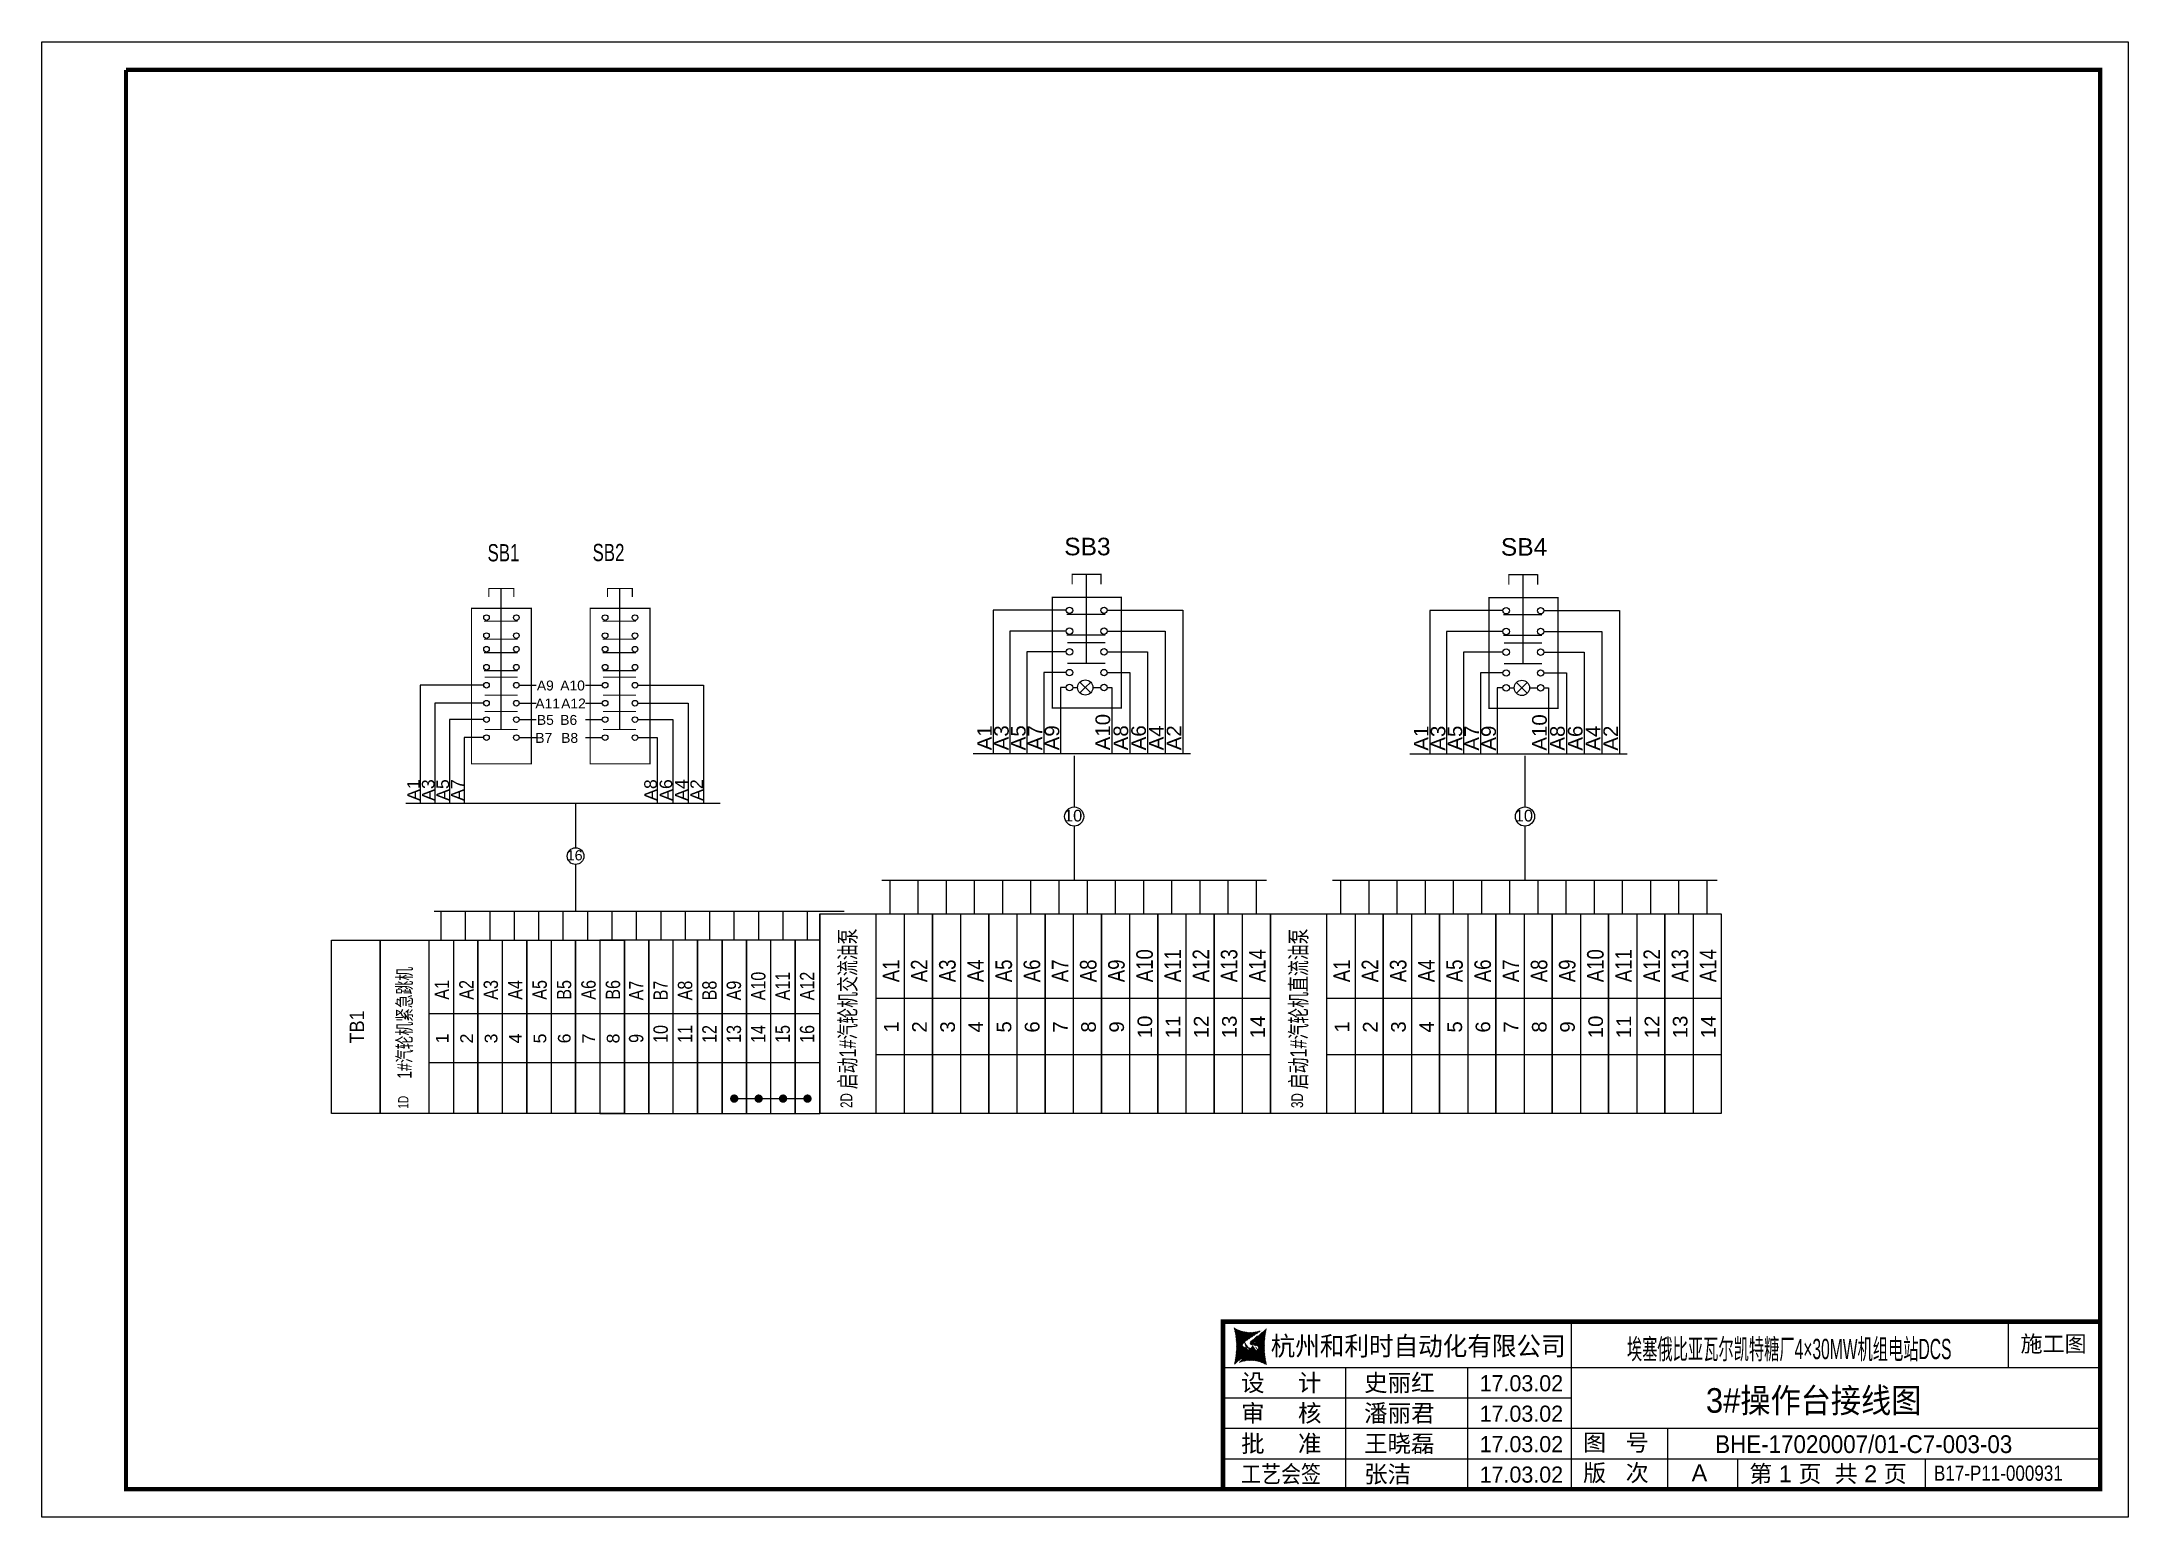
# Model space of a CAD drawing. Extents: x -6428 to 12880, y -7651 to 7267.
# Drawn here: x 3307 to 7941, y -4017 to -741 of the extents above; entities that cross this region are included whole.
import ezdxf
from ezdxf.enums import TextEntityAlignment as Align

# ---------------------------------------------------------------- set-up
doc = ezdxf.new("R2010")
doc.units = 0
doc.header["$LTSCALE"] = 10
doc.header["$MEASUREMENT"] = 0
doc.layers.get('0').update_dxf_attribs({"linetype": 'CONTINUOUS'})
for name, color, linetype in [('按钮开关指示灯', 7, 'CONTINUOUS'), ('接线端子', 7, 'CONTINUOUS'), ('操作台', 7, 'CONTINUOUS'), ('标准图框及表格', 7, 'CONTINUOUS')]:
    doc.layers.add(name, color=color, linetype=linetype)
doc.styles.add('HZ', font='arial.ttf')
pattern_1 = [(44.99999999999999, (62644.0067448291, -8867.199472524246), (-0.0585086954904412, 0.0585086954904411), [])]

msp = doc.modelspace()

# ---------------------------------------------------------------- texts
at = {"style": 'HZ', "width": 0.7}
for tag, p in [('SB1', (4332.737617725114, -1895.060083945216)), ('SB2', (4565.924594749581, -1894.529288070792))]:
    msp.add_attdef(tag, text='按钮型号', height=38.29811039291924, dxfattribs=at).set_placement(p, align=Align.CENTER)
at = {"layer": '接线端子', "style": 'HZ'}
msp.add_attdef('16', text='8', height=22.5356902056, dxfattribs=at).set_placement((4490.821131438015, -2558.978267998661), align=Align.CENTER)
at = {"layer": '接线端子', "style": 'HZ', "width": 0.7}
msp.add_attdef('1#汽轮机紧急跳机', text='端子上标识', height=31.94434086643795, rotation=90, dxfattribs=at).set_placement((4128.716547245151, -2919.642407170179), align=Align.CENTER)
at = {"layer": '接线端子', "style": 'HZ'}
for tag, p, s, height, width in [('A3', (4320.523910155567, -2868.273501673177), '线号', 31.94434086643807, 0.8), ('A4', (4374.748216032765, -2868.273501673175), '线号', 31.94434086643807, 0.8), ('A5', (4428.972521909959, -2868.273501673177), '线号', 31.94434086643807, 0.8), ('B5', (4483.196827787157, -2868.273501673176), '线号', 31.94434086643807, 0.8), ('A6', (4537.421133664346, -2868.273501673177), '线号', 31.94434086643807, 0.8), ('B6', (4591.645439541544, -2868.273501673176), '线号', 31.94434086643807, 0.8), ('A1', (4212.075298401178, -2868.273501673177), '线号', 31.94434086643807, 0.8), ('A2', (4266.299604278377, -2868.273501673175), '线号', 31.94434086643807, 0.8), ('1D', (4121.623983495379, -3110.27741619129), '端子标识', 22.81738633316996, 0.7)]:
    msp.add_attdef(tag, p, s, height=height, rotation=90, dxfattribs=dict(at, width=width))
for tag, p in [('1', (4210.723882574588, -2954.356763350407)), ('2', (4264.948188451785, -2954.356763350406)), ('3', (4319.172494328978, -2954.356763350408)), ('4', (4373.396800206175, -2954.356763350406)), ('5', (4427.621106083368, -2954.356763350409)), ('6', (4481.845411960566, -2954.356763350406)), ('7', (4536.069717837757, -2954.356763350409)), ('8', (4590.294023714954, -2954.356763350406))]:
    msp.add_attdef(tag, text='端子序号', height=28.16961275699999, rotation=90, dxfattribs=at).set_placement(p, align=Align.CENTER)
at = {"layer": '操作台', "linetype": 'Continuous', "lineweight": 5, "style": 'HZ'}
for s, p in [('A9', (4406.930075760499, -2181.646878166158)), ('A10', (4458.817923918445, -2181.646878166158)), ('A11', (4403.504515384489, -2221.605656092864)), ('A12', (4460.873515421937, -2221.605656092864)), ('B5', (4406.930075760499, -2258.07084174681)), ('B6', (4458.817923918445, -2258.07084174681)), ('B7', (4403.504515384489, -2298.029619673514)), ('B8', (4460.873515421937, -2298.029619673514))]:
    msp.add_text(s, height=22, dxfattribs=at).set_placement(p)
for s, p in [('A1', (4147.00868273392, -2426.70638106923)), ('A3', (4179.498110017363, -2426.70638106923)), ('A5', (4211.987537300806, -2426.70638106923)), ('A7', (4244.476964584251, -2426.70638106923)), ('A8', (4673.283328230698, -2426.70638106923)), ('A6', (4707.439494278156, -2426.70638106923)), ('A4', (4741.595660325615, -2426.70638106923)), ('A2', (4775.751826373071, -2426.70638106923))]:
    msp.add_text(s, height=28, rotation=90, dxfattribs=at).set_placement(p)
at = {"layer": '操作台', "linetype": 'Continuous', "lineweight": 5, "style": 'HZ', "width": 0.8}
for s, p in [('A10', (4914.480147857585, -2869.715155078004)), ('A11', (4968.70445373478, -2869.715155078004)), ('A12', (5022.928759611976, -2869.715155078008)), ('A7', (4643.35861847161, -2869.715155077994)), ('B7', (4697.582924348804, -2869.715155077997)), ('A8', (4751.807230225999, -2869.715155077997)), ('B8', (4806.031536103195, -2869.715155078002)), ('A9', (4860.255841980391, -2869.715155077999)), ('9', (4643.35861847161, -2964.210013989873)), ('10', (4697.582924348804, -2964.210013989876)), ('11', (4751.807230225999, -2964.210013989876)), ('12', (4806.031536103195, -2964.210013989881)), ('13', (4860.255841980391, -2964.210013989878)), ('14', (4914.480147857585, -2964.210013989883)), ('15', (4968.70445373478, -2964.210013989883)), ('16', (5022.928759611976, -2964.210013989888))]:
    msp.add_text(s, height=31.94434086643808, rotation=90, dxfattribs=at).set_placement(p)
at = {"layer": '操作台', "style": 'HZ', "width": 0.9}
msp.add_text('TB1', height=32.01923078460001, rotation=90, dxfattribs=at).set_placement((4023.291402965999, -2965.631055885194))

# ---------------------------------------------------------------- blocks, each defined once
blk = doc.blocks.new('A4横图框')
at = {"layer": '标准图框及表格'}
h = blk.add_hatch(dxfattribs=at)
h.set_pattern_fill('ANSI31', color=5, scale=0.6619503254347141, style=0)
h.set_pattern_definition(pattern_1)
edge = h.paths.add_edge_path()
edge.add_arc((172.0496336600836, 30.69212609582466), 4.385420906004984, 238.1092081981574, 291.6531626184828)
edge.add_line((173.6677973982941, 26.61616453574824), (171.196811844281, 24.96342290218163))
edge.add_arc((159.3070898954674, 24.3208542135166), 10.7566927883141, 346.3915348661823, 374.2500326978036)
edge.add_line((169.7618019691645, 21.78995808790059), (171.9104852834489, 23.56403812982753))
edge.add_line((171.4204084507573, 24.1656820832199), (171.8022310894366, 24.1166197839688))
edge.add_spline(control_points=[(171.9076070613291, 23.5612403362524), (171.9782900895288, 23.62994398235459), (172.1063522407994, 23.75441992713461), (172.0982616688188, 24.08853178891007), (171.9041487548593, 24.10756342964889), (171.8004776051012, 24.11772778213201)], knot_values=[0, 0, 0, 0, 0.4839426457554279, 0.8767979790800492, 1.327118297953632, 1.327118297953632, 1.327118297953632, 1.327118297953632], weights=[1, 1, 1, 1, 1, 1], degree=3, periodic=0)
edge.add_spline(control_points=[(171.1960063120995, 24.96162603088887), (171.1383141229226, 24.91365774510486), (171.0341186915675, 24.8270242458879), (170.9598882847849, 24.7139107687239), (170.9267586692795, 24.6634273324584)], knot_values=[0, 0, 0, 0, 0.3714719093679447, 0.6708997588589845, 0.6708997588589845, 0.6708997588589845, 0.6708997588589845], weights=[1, 1, 1, 1, 1], degree=3, periodic=0)
edge.add_spline(control_points=[(171.0177855927386, 24.80139777460717), (170.9739837601, 24.75182568643358), (170.8874405854212, 24.63411966883577), (170.9097232617123, 24.3685217488732), (171.1438352137548, 24.19634813917073), (171.3287228371982, 24.17648276396212), (171.4184515092992, 24.16684180637679)], knot_values=[0.7541598914195891, 0.7541598914195891, 0.7541598914195891, 0.7541598914195891, 1.341857983071981, 2.043049761279585, 2.907443457733577, 3.722510221717078, 3.722510221717078, 3.722510221717078, 3.722510221717078], weights=[1, 1, 1, 1, 1, 1, 1], degree=3, periodic=0)
h = blk.add_hatch(dxfattribs=at)
h.set_pattern_fill('ANSI31', color=3, scale=0.6619503254347141, style=0)
h.set_pattern_definition(pattern_1)
edge = h.paths.add_edge_path()
edge.add_line((172.3049198977887, 24.52368860467541), (172.721034344714, 24.47090439472086))
edge.add_spline(control_points=[(172.1916602588671, 25.0804680907735), (172.1209772306528, 25.01176444467858), (171.9929150793969, 24.88728849988405), (172.0010056513629, 24.55317663812311), (172.1951185653369, 24.534144997377), (172.2987897150951, 24.52398064490117)], knot_values=[0, 0, 0, 0, 0.4839426457555314, 0.8767979790801576, 1.327118297953697, 1.327118297953697, 1.327118297953697, 1.327118297953697], weights=[1, 1, 1, 1, 1, 1], degree=3, periodic=0)
edge.add_line((174.3374653510318, 26.85175033912531), (172.1887820367474, 25.07767029719838))
edge.add_spline(control_points=[(173.1119433092453, 23.87664749850082), (173.1429732385941, 23.9160490896524), (173.2103720449149, 24.02492790509717), (173.1895440584403, 24.27318667815998), (172.9554321064269, 24.44536028784789), (172.7705444829544, 24.46522566305651), (172.6808158108824, 24.47486662065639)], knot_values=[0.8947336582581218, 0.8947336582581218, 0.8947336582581218, 0.8947336582581218, 1.341857983071981, 2.043049761279585, 2.907443457733577, 3.722510221717078, 3.722510221717078, 3.722510221717078, 3.722510221717078], weights=[1, 1, 1, 1, 1, 1, 1], degree=3, periodic=0)
edge.add_line((173.0325647221971, 23.79264395867943), (173.1243460055912, 23.89147256635482))
edge.add_line((172.905024764018, 23.67952689414087), (173.0325647221971, 23.79264395867212))
edge.add_line((170.431469921873, 22.02554389127766), (172.9024554758862, 23.67828552484428))
edge.add_arc((172.0496336600836, 17.94958233120851), 4.385420906004984, 58.1092081981576, 111.6531626184829)
edge.add_arc((184.7921774246996, 24.3208542135166), 10.7566927883141, 166.3915348661824, 194.2500326978025)
at = {"layer": '标准图框及表格', "color": 7}
for p, q in [((0.0013954609912616, 210.0032846437229), (297.0014441308175, 210.0032846437229)), ((0.0013954609912616, 0.0032502307208233), (0.0013954609912616, 210.0032846437229)), ((297.0014441308175, 210.0032846437229), (297.0014441308175, 0.0032502307208233)), ((217.7550332142755, 4.003284256038056), (217.7550332142755, 27.83661758936654)), ((279.9469701136921, 21.33661758936654), (279.9469701136921, 27.83661758936654)), ((168.1328066468058, 21.33661758936654), (292.9334290521556, 21.33661758936654)), ((185.6449392240147, 4.003284256038056), (185.6449392240292, 21.33661758936654)), ((203.0006413213422, 4.003284256038056), (203.0006413213568, 21.33661758936654)), ((168.1328066468058, 17.00328425603806), (217.7550332142755, 17.00328425603806)), ((168.1328066468058, 12.66995092270957), (292.9334290521556, 12.66995092270957)), ((231.4498319004824, 4.003284256038056), (231.4498319004824, 12.66995092270957)), ((168.1328066468058, 8.336617589373816), (292.9334290521556, 8.336617589373816)), ((241.4270588527042, 4.003284256038056), (241.4270588527042, 8.336617589373816)), ((268.120108647513, 4.003284256038056), (268.120108647513, 8.336617589373816)), ((168.1328066468058, 4.003284256038056), (292.9334290521556, 4.003284256038056)), ((297.0014441308175, 0.0032502307208233), (0.0013954609912616, 0.0032502307208233))]:
    blk.add_line(p, q, dxfattribs=at)
for points, const_width in [([(12.00143194437442, 206.0152988131507), (293.0014441308175, 206.0032506184056), (293.0014441308175, 4.003284256038056), (12.00143194437442, 4.003284256038056), (12.00143194437442, 206.0032506184056)], 0.6000000983228672), ([(292.9334290521556, 27.83661758937381), (168.1328066468058, 27.83661758937381), (168.1328066468058, 4.003284256038056)], 0.65)]:
    blk.add_lwpolyline(points, dxfattribs=dict(at, const_width=const_width))
at = {"layer": '标准图框及表格', "color": 5, "style": 'HZ'}
for s, p in [('pgqh', (170.0333635432534, 25.80304024583023)), ('hollilas', (170.0466366199025, 23.71374969515312))]:
    blk.add_text(s, height=0.4136785714285714, dxfattribs=at).set_placement(p)
at = {"layer": '标准图框及表格', "color": 3, "style": 'HZ'}
for s, height, p in [('auto', 0.6894642857142859, (172.1807441825285, 24.64895443542486)), ('hollysys', 0.3447321428571429, (172.3103532946761, 22.62004550448043))]:
    blk.add_text(s, height=height, dxfattribs=at).set_placement(p)
at = {"layer": '标准图框及表格', "color": 7, "style": 'HZ'}
for s, height, width, p in [('杭州和利时自动化有限公司', 2.7, 0.95, (174.9285941560083, 23.02911227819135)), ('工艺会签', 2.449999999999999, 0.85, (170.7212873600156, 4.927898099951165))]:
    blk.add_text(s, height=height, dxfattribs=dict(at, width=width)).set_placement(p)
for s, height, p in [('设     计', 2.449999999999999, (170.7212873600156, 17.92789809995847)), ('审     核', 2.449999999999999, (170.7212873600156, 13.59456476662271)), ('批     准', 2.449999999999999, (170.7212873600119, 9.261231433286953)), ('图   号', 2.399999999999999, (219.3988483406183, 9.450548544822992)), ('版   次', 2.399999999999999, (219.3988483406183, 5.117215211487234))]:
    blk.add_text(s, height=height, dxfattribs=at).set_placement(p)
at = {"layer": '标准图框及表格', "color": 7, "style": 'HZ', "flags": 8}
for tag, height, width, p in [('工程名称', 2.892696969694902, 0.65, (247.8353315485956, 22.94014901757174)), ('图纸名称', 3.499999999999999, 0.9, (252.2228085267316, 14.87880182043022))]:
    blk.add_attdef(tag, text='', height=height, dxfattribs=dict(at, width=width)).set_placement(p, align=Align.CENTER)
blk.add_attdef('设计阶段', text='', height=2.299999999999999, dxfattribs=at).set_placement((286.3714665038433, 23.54666542107214), align=Align.CENTER)
for tag, p, height in [('设计人', (188.2334199372244, 17.92789809995847), 2.449999999999999), ('审核人', (188.2334199372099, 13.59456476662271), 2.449999999999999), ('会签人', (188.2334199372099, 9.2612314332942), 2.449999999999999), ('批准人', (188.2334199371953, 4.927898099958441), 2.449999999999999), ('版次', (234.8449582635331, 5.117215211487234), 2.399999999999999), ('第几页共几页', (243.0562623004216, 4.991982186801863), 2.399999999999999)]:
    blk.add_attdef(tag, p, '', height=height, dxfattribs=at)
for tag, p, height, width in [('设计时间', (204.6762329055318, 17.92789809995847), 2.299999999999999, 0.95), ('审核时间', (204.6762329055318, 13.59456476662998), 2.299999999999999, 0.95), ('会签时间', (204.6762329055172, 9.2612314332942), 2.299999999999999, 0.95), ('图纸编号', (238.2096247235004, 9.144936985527348), 2.531109848483039, 0.9), ('批准时间', (204.6762329055172, 4.927898099958441), 2.299999999999999, 0.95), ('图纸标准', (269.3453519223485, 5.193019987101081), 2.169522727271176, 0.8)]:
    blk.add_attdef(tag, p, '', height=height, dxfattribs=dict(at, width=width))
blk = doc.blocks.new('台内接线图12')
at = {"layer": '接线端子'}
for p, q in [((43.45970758554199, 26.98489258732008), (43.45970758554199, 18.22284067169499)), ((43.45970758554199, 14.95077566435844), (43.45970758554199, 5.749821590056001)), ((11.96706630891708, 5.749821590056172), (11.96706630891708, 0)), ((16.77937118021214, 5.749821590056172), (16.77937118021214, 0)), ((21.5916760515064, 5.749821590055772), (21.5916760515064, -3.979e-13)), ((26.40398092280122, 5.749821590055772), (26.40398092280122, -3.979e-13)), ((31.21628579409492, 5.749821590055717), (31.21628579409492, -4.547e-13)), ((36.0285906653902, 5.749821590055717), (36.0285906653902, -4.547e-13)), ((40.84089553668388, 5.749821590055717), (40.84089553668388, -4.547e-13)), ((45.65320040797871, 5.749821590055717), (45.65320040797871, -4.547e-13)), ((50.46550527927253, 5.749821590055717), (50.46550527927253, -4.547e-13)), ((55.27781015056768, 5.749821590055717), (55.27781015056768, -4.547e-13)), ((60.09011502186149, 5.749821590055717), (60.09011502186149, -4.547e-13)), ((64.90241989315632, 5.749821590055717), (64.90241989315632, -4.547e-13)), ((69.71472476445001, 5.749821590055717), (69.71472476445001, -4.547e-13)), ((74.52702963574485, 5.749821590055717), (74.52702963574485, -4.547e-13)), ((0, 0), (0, -34.14036601367974)), ((0, 0), (19.2492194851784, 3.411e-13)), ((14.43691461388403, 0), (14.43691461388403, -34.14036601367991)), ((19.2492194851784, 3.411e-13), (19.2492194851784, -34.14036601367957)), ((19.2492194851784, 0), (19.2492194851784, -34.14036601367991)), ((19.2492194851784, 1.705e-13), (19.2492194851784, -34.14036601367957)), ((19.2492194851784, 3.411e-13), (19.2492194851784, -34.14036601367934)), ((19.2492194851784, 0), (19.2492194851784, -34.14036601367974)), ((28.87382922776726, 3.411e-13), (28.87382922776726, -34.14036601367957)), ((28.87382922776726, 1.137e-13), (28.87382922776726, -34.14036601367957)), ((28.87382922776726, 3.411e-13), (28.87382922776726, -34.1403660136794)), ((28.87382922776726, 3.411e-13), (28.87382922776726, -34.14036601367957)), ((28.87382922776726, 1.137e-13), (28.87382922776726, -34.14036601367957)), ((28.87382922776726, 3.411e-13), (28.87382922776726, -34.1403660136794)), ((38.49843897035601, 2.842e-13), (38.49843897035601, -34.14036601367963)), ((38.49843897035601, 1.137e-13), (38.49843897035601, -34.14036601367963)), ((38.49843897035601, 2.842e-13), (38.49843897035601, -34.14036601367945)), ((38.49843897035601, 3.411e-13), (38.49843897035601, -34.14036601367957)), ((38.49843897035601, 1.137e-13), (38.49843897035601, -34.14036601367957)), ((38.49843897035601, 3.411e-13), (38.49843897035601, -34.1403660136794)), ((38.49843897035601, 3.411e-13), (38.49843897035601, -34.14036601367957)), ((38.49843897035601, 1.137e-13), (38.49843897035601, -34.14036601367957)), ((38.49843897035601, 3.411e-13), (38.49843897035601, -34.1403660136794)), ((48.12304871294474, 2.842e-13), (48.12304871294474, -34.14036601367963)), ((48.12304871294474, 1.137e-13), (48.12304871294474, -34.14036601367963)), ((48.12304871294474, 2.842e-13), (48.12304871294474, -34.14036601367945)), ((48.12304871294474, 8.527e-13), (48.12304871294474, -34.14036601367906)), ((48.12304871294474, 5.116e-13), (48.12304871294474, -34.1403660136794)), ((48.12304871294474, 6.821e-13), (48.12304871294474, -34.14036601367906)), ((48.12304871294474, 8.527e-13), (48.12304871294474, -34.14036601367883)), ((48.12304871294474, 5.116e-13), (48.12304871294474, -34.14036601367923)), ((48.12304871294474, 8.527e-13), (48.12304871294474, -34.14036601367906)), ((48.12304871294474, 5.116e-13), (48.12304871294474, -34.1403660136794)), ((48.12304871294474, 6.821e-13), (48.12304871294474, -34.14036601367906)), ((48.12304871294474, 8.527e-13), (48.12304871294474, -34.14036601367883)), ((48.12304871294474, 5.116e-13), (48.12304871294474, -34.14036601367923)), ((48.12304871294474, -34.14036601367945), (48.12304871294474, 2.842e-13)), ((48.12304871294474, 2.842e-13), (48.12304871294474, -34.14036601367945)), ((52.935353584239, 4.547e-13), (52.935353584239, -34.14036601367945)), ((57.7476584555335, 8.527e-13), (57.7476584555335, -34.14036601367906)), ((57.7476584555335, 4.547e-13), (57.7476584555335, -34.14036601367945)), ((57.7476584555335, 6.253e-13), (57.7476584555335, -34.14036601367906)), ((57.7476584555335, 8.527e-13), (57.7476584555335, -34.14036601367889)), ((57.7476584555335, 4.547e-13), (57.7476584555335, -34.14036601367929)), ((57.7476584555335, 8.527e-13), (57.7476584555335, -34.14036601367906)), ((57.7476584555335, 5.116e-13), (57.7476584555335, -34.1403660136794)), ((57.7476584555335, 6.821e-13), (57.7476584555335, -34.14036601367906)), ((57.7476584555335, 8.527e-13), (57.7476584555335, -34.14036601367883)), ((57.7476584555335, 5.116e-13), (57.7476584555335, -34.14036601367923)), ((57.7476584555335, 8.527e-13), (57.7476584555335, -34.14036601367906)), ((57.7476584555335, 5.116e-13), (57.7476584555335, -34.1403660136794)), ((57.7476584555335, 6.821e-13), (57.7476584555335, -34.14036601367906)), ((57.7476584555335, 8.527e-13), (57.7476584555335, -34.14036601367883)), ((57.7476584555335, 5.116e-13), (57.7476584555335, -34.14036601367923)), ((57.7476584555335, -34.14036601367945), (57.7476584555335, 2.842e-13)), ((57.7476584555335, 2.842e-13), (57.7476584555335, -34.14036601367945)), ((62.55996332682776, 4.547e-13), (62.55996332682776, -34.14036601367945)), ((67.37226819812224, 8.527e-13), (67.37226819812224, -34.14036601367906)), ((67.37226819812224, 4.547e-13), (67.37226819812224, -34.14036601367945)), ((67.37226819812224, 6.253e-13), (67.37226819812224, -34.14036601367906)), ((67.37226819812224, 8.527e-13), (67.37226819812224, -34.14036601367889)), ((67.37226819812224, 4.547e-13), (67.37226819812224, -34.14036601367929)), ((67.37226819812213, 8.527e-13), (67.37226819812213, -34.14036601367906)), ((67.37226819812213, 4.547e-13), (67.37226819812213, -34.14036601367945)), ((67.37226819812213, 6.253e-13), (67.37226819812213, -34.14036601367906)), ((67.37226819812213, 8.527e-13), (67.37226819812213, -34.14036601367889)), ((67.37226819812213, 4.547e-13), (67.37226819812213, -34.14036601367929)), ((67.37226819812213, 8.527e-13), (67.37226819812213, -34.14036601367906)), ((67.37226819812213, 5.116e-13), (67.37226819812213, -34.1403660136794)), ((67.37226819812213, 6.821e-13), (67.37226819812213, -34.14036601367906)), ((67.37226819812213, 8.527e-13), (67.37226819812213, -34.14036601367883)), ((67.37226819812213, 5.116e-13), (67.37226819812213, -34.14036601367923)), ((67.37226819812213, 8.527e-13), (67.37226819812213, -34.14036601367906)), ((67.37226819812213, 5.116e-13), (67.37226819812213, -34.1403660136794)), ((67.37226819812213, 6.821e-13), (67.37226819812213, -34.14036601367906)), ((67.37226819812213, 8.527e-13), (67.37226819812213, -34.14036601367883)), ((67.37226819812213, 5.116e-13), (67.37226819812213, -34.14036601367923)), ((67.37226819812213, -34.14036601367945), (67.37226819812213, 2.842e-13)), ((67.37226819812213, 2.842e-13), (67.37226819812213, -34.14036601367945)), ((72.18457306941639, 4.547e-13), (72.18457306941639, -34.14036601367945)), ((76.99687794071087, 8.527e-13), (76.99687794071087, -34.14036601367906)), ((76.99687794071087, 4.547e-13), (76.99687794071087, -34.14036601367945)), ((76.99687794071087, 6.253e-13), (76.99687794071087, -34.14036601367906)), ((76.99687794071087, 8.527e-13), (76.99687794071087, -34.14036601367889)), ((76.99687794071087, 4.547e-13), (76.99687794071087, -34.14036601367929)), ((9.624609742589657, -34.14036601367991), (9.624609742589657, -1.705e-13)), ((19.2492194851784, -34.14036601367997), (19.2492194851784, -2.274e-13)), ((19.2492194851784, -2.274e-13), (19.2492194851784, -34.14036601367997)), ((24.06152435647277, -5.68e-14), (24.06152435647277, -34.14036601367997)), ((28.87382922776726, -5.68e-14), (28.87382922776726, -34.14036601367997)), ((28.87382922776726, -5.68e-14), (28.87382922776726, -34.1403660136798)), ((28.87382922776726, -5.68e-14), (28.87382922776726, -34.14036601367997)), ((28.87382922776726, -5.68e-14), (28.87382922776726, -34.1403660136798)), ((28.87382922776726, -34.14036601368002), (28.87382922776726, -2.842e-13)), ((28.87382922776726, -2.842e-13), (28.87382922776726, -34.14036601368002)), ((33.68613409906152, -1.137e-13), (33.68613409906152, -34.14036601368002)), ((38.49843897035601, -1.137e-13), (38.49843897035601, -34.14036601368002)), ((38.49843897035601, -1.137e-13), (38.49843897035601, -34.14036601367985)), ((38.49843897035601, -5.68e-14), (38.49843897035601, -34.14036601367997)), ((38.49843897035601, -5.68e-14), (38.49843897035601, -34.1403660136798)), ((38.49843897035601, -5.68e-14), (38.49843897035601, -34.14036601367997)), ((38.49843897035601, -5.68e-14), (38.49843897035601, -34.1403660136798)), ((38.49843897035601, -34.14036601368002), (38.49843897035601, -2.842e-13)), ((38.49843897035601, -2.842e-13), (38.49843897035601, -34.14036601368002)), ((43.31074384165026, -1.137e-13), (43.31074384165026, -34.14036601368002)), ((48.12304871294474, -1.137e-13), (48.12304871294474, -34.14036601368002)), ((48.12304871294474, -1.137e-13), (48.12304871294474, -34.14036601367985)), ((9.624609742589087, -14.43691461388471), (19.2492194851784, -14.43691461388471)), ((19.24921948517794, -14.43691461388477), (28.87382922776726, -14.43691461388477)), ((28.87382922776669, -14.43691461388482), (38.49843897035601, -14.43691461388482)), ((38.49843897035544, -14.43691461388482), (48.12304871294474, -14.43691461388482)), ((48.12304871294418, -14.43691461388425), (57.7476584555335, -14.43691461388425)), ((57.74765845553294, -14.43691461388425), (67.37226819812224, -14.43691461388425)), ((67.37226819812156, -14.43691461388425), (76.99687794071087, -14.43691461388425)), ((9.624609742589087, -24.06152435647442), (19.2492194851784, -24.06152435647442)), ((19.24921948517794, -24.06152435647442), (28.87382922776726, -24.06152435647442)), ((28.87382922776669, -24.06152435647448), (38.49843897035601, -24.06152435647448)), ((38.49843897035544, -24.06152435647448), (48.12304871294474, -24.06152435647448)), ((48.12304871294418, -24.06152435647397), (57.7476584555335, -24.06152435647397)), ((57.74765845553294, -24.06152435647397), (67.37226819812224, -24.06152435647397)), ((67.37226819812156, -24.06152435647397), (76.99687794071087, -24.06152435647397)), ((19.2492194851784, -34.14036601367957), (0, -34.14036601367957))]:
    blk.add_line(p, q, dxfattribs=at)
for points in [[(10.61296130592939, 5.749821590056001), (76.30645386515471, 5.749821590056001)], [(0, 0), (76.99687794071087, -1.137e-13), (76.99687794071087, -34.14036601368002), (0, -34.14036601368002), (0, 0)]]:
    blk.add_lwpolyline(points, dxfattribs=at)
blk.add_circle((43.45970758554199, 16.58680816802695), 1.636032503668177, dxfattribs=at)
at = {"layer": '接线端子', "style": 'HZ'}
blk.add_attdef('线数量', text='', height=2, dxfattribs=at).set_placement((43.28103302171235, 15.74367148272728), align=Align.CENTER)
for tag, p, height, width in [('A10', (56.90317778638439, -11.70569712792684), 2.835000000000007, 0.8), ('A11', (61.71548265767853, -11.70569712792707), 2.835000000000007, 0.8), ('A12', (66.52778752897314, -11.70569712792684), 2.835000000000007, 0.8), ('A13', (71.34009240026705, -11.70569712792707), 2.835000000000007, 0.8), ('A14', (76.15239727156177, -11.70569712792684), 2.835000000000007, 0.8), ('A1', (13.59243394473469, -11.70569712792752), 2.835000000000007, 0.8), ('A2', (18.40473881602929, -11.70569712792735), 2.835000000000007, 0.8), ('A3', (23.21704368732344, -11.70569712792758), 2.835000000000007, 0.8), ('A4', (28.02934855861816, -11.70569712792735), 2.835000000000007, 0.8), ('A5', (32.84165342991219, -11.70569712792758), 2.835000000000007, 0.8), ('A6', (37.6539583012069, -11.70569712792741), 2.835000000000007, 0.8), ('A7', (42.46626317250092, -11.70569712792758), 2.835000000000007, 0.8), ('A8', (47.27856804379564, -11.70569712792741), 2.835000000000007, 0.8), ('A9', (52.09087291508968, -11.70569712792707), 2.835000000000007, 0.8), ('1D', (5.565050351813168, -33.183088085137), 2.024999999999996, 0.7)]:
    blk.add_attdef(tag, p, '', height=height, rotation=90, dxfattribs=dict(at, width=width))
at = {"layer": '接线端子', "style": 'HZ', "width": 0.7}
blk.add_attdef('紧急停机', text='', height=2.834999999999995, rotation=90, dxfattribs=at).set_placement((6.194502006949164, -16.26459060120027), align=Align.CENTER)
at = {"layer": '接线端子', "style": 'HZ'}
for tag, p in [('10', (56.78324218075101, -19.34542423562732)), ('11', (61.59554705204493, -19.34542423562749)), ('12', (66.40785192333976, -19.34542423562732)), ('13', (71.22015679463345, -19.34542423562749)), ('14', (76.0324616659284, -19.34542423562732)), ('1', (13.47249833910109, -19.34542423562794)), ('2', (18.28480321039592, -19.34542423562777)), ('3', (23.09710808168984, -19.345424235628)), ('4', (27.90941295298467, -19.34542423562783)), ('5', (32.72171782427858, -19.34542423562806)), ('6', (37.53402269557341, -19.34542423562789)), ('7', (42.34632756686733, -19.34542423562806)), ('8', (47.15863243816227, -19.34542423562789)), ('9', (51.97093730945619, -19.34542423562749))]:
    blk.add_attdef(tag, text='', height=2.5, rotation=90, dxfattribs=at).set_placement(p, align=Align.CENTER)
blk = doc.blocks.new('两常开两常闭带灯按钮3')
for p, q in [((2.393387454441835, -2.208440982326152), (-10.10463942033453, -2.208440982327957)), ((-10.10463942033453, -2.208440982327346), (-10.10463942032947, -26.69381162241189)), ((9.390157622383413, -2.208440982326152), (22.32595751790575, -2.208440982324261)), ((22.32595751790575, -2.208440982324261), (22.32595751791081, -26.69381162241038)), ((-7.221264028940594, -5.754745055041794), (-7.221264028936275, -26.69381162241189)), ((2.393387455742072, -5.754745055040586), (-7.221264028940594, -5.754745055041794)), ((9.390157623683647, -5.754745055040586), (19.29466220493054, -5.754745055039336)), ((19.29466220493054, -5.754745055039336), (19.29466220493486, -26.69381162241101)), ((2.393631899548665, -9.317404753513985), (-4.337888637546996, -9.317404753513985)), ((-4.33788863754745, -9.317404753514637), (-4.337888637543073, -26.69381162241189)), ((9.390402067490243, -9.317404753513985), (16.26336689195523, -9.317404753513985)), ((16.26336689195483, -9.317404753513372), (16.26336689195887, -26.69381162241101)), ((-1.454513246153908, -12.86367092616359), (-1.454513246149872, -26.69381162241189)), ((13.2320715789786, -12.86367092616187), (13.23207157898287, -26.69381162241189)), ((1.428862145239236, -15.40128248221799), (1.428862145243328, -26.69381162241189)), ((2.393631899557249, -15.40128248221799), (1.428862145239236, -15.40128248221799)), ((3.498385083968514, -15.40128248221799), (4.332914435870634, -15.40128248221799)), ((4.715144154202107, -14.47849831227995), (6.560712494078188, -16.32406665215603)), ((4.715144154202334, -16.32406665215603), (5.637928324140147, -15.40128248221799)), ((5.637928324140147, -15.40128248221799), (6.560712494078643, -14.47849831227972)), ((6.942942212410117, -15.40128248221799), (8.285648883083695, -15.40128248221799)), ((9.390402067494053, -15.40128248221799), (10.20077626600641, -15.40128248221799)), ((10.20077626600641, -15.40128248221799), (10.20077626600641, -26.69381162241189)), ((-5.330829648242797, -26.69381162241189), (14.8377146472485, -26.69381162241189)), ((-5.330829648242797, -26.69381162241189), (14.8377146472485, -26.69381162241189))]:
    blk.add_line(p, q)
at = {"lineweight": 0}
for p, q in [((2.393631899561398, -12.86367092616274), (-1.454513246153908, -12.86367092616274)), ((9.390402067490243, -12.86367092616274), (13.23207157897889, -12.86367092616274))]:
    blk.add_line(p, q, dxfattribs=at)
for points, const_width in [([(8.316005311262414, 3.904648567964613), (3.305992701822106, 3.904648567964613)], 0.2209506368822263), ([(3.399431559653748, 4.013575084445619), (3.399431559653748, 2.22496206490905)], 0.2209506368822263), ([(5.81099900654226, -11.28152598581073), (5.81099900654226, 3.904648567964613)], 0.2209506368822263), ([(8.316005311262414, 4.013575084445619), (8.316005311262414, 2.22496206490905)], 0.2209506368822263), ([(0, 0), (11.78403396705107, 0), (11.78403396705107, -18.92267628232366), (0, -18.92267628232366), (0, 0)], 0.2209506368822263), ([(2.475890382353099, -2.909340278194576), (9.061674501004743, -2.909340278194576)], 0.2209506368822263), ([(2.475890382353099, -6.455606450843332), (9.061674501004743, -6.455606450843332)], 0.2209506368822263), ([(2.560323512079776, -7.735259813161974), (9.061674501004743, -7.735259813161974)], 0.2209506368822263), ([(2.560323512079776, -11.28152598581073), (9.061674501004743, -11.28152598581073)], 0.2209506368822263), ([(-13.52770542697533, -26.69381162241189), (23.64784812404957, -26.69381162241189)], 0.2532839007086835)]:
    blk.add_lwpolyline(points, dxfattribs=dict(const_width=const_width))
for centre, radius in [((2.946008491766406, -2.224872408216469), 0.5523765922055657), ((8.838025475284665, -2.224872408216469), 0.5523765922055657), ((2.946008491766406, -5.771138580865227), 0.5523765922055657), ((8.838025475284665, -5.771138580865227), 0.5523765922055657), ((2.946008491766406, -9.317404753513985), 0.5523765922055657), ((8.838025475284665, -9.317404753513985), 0.5523765922055657), ((2.946008491766406, -12.86367092616274), 0.5523765922055657), ((5.637928324140147, -15.40128248221799), 1.305013888269685), ((8.838025475284665, -12.86367092616274), 0.5523765922055657), ((2.946008491762995, -15.40128248221799), 0.5523765922055657), ((8.838025475289212, -15.40128248221799), 0.5523765922055657)]:
    blk.add_circle(centre, radius)
at = {"style": 'HZ', "width": 0.7}
blk.add_attdef('SB', text='', height=2.946008491763017, dxfattribs=at).set_placement((6.003806737884588, 7.174284245847957), align=Align.CENTER)
at = {"lineweight": 0, "style": 'HZ', "width": 0.7}
for tag, p in [('A1', (-10.32536876731478, -26.12930105788227)), ('A3', (-7.441993375921582, -26.12930105788227)), ('A5', (-4.558617984528381, -26.12930105788173)), ('A7', (-1.67524259313518, -26.12930105788108)), ('A9', (1.202060226001776, -26.12930105788108)), ('A10', (9.881281932655838, -26.12930105788108)), ('A8', (12.95890010447328, -26.12930105788108)), ('A6', (15.99019541744928, -26.12930105788108)), ('A4', (19.02149073042528, -26.12930105787983)), ('A2', (22.05278604340128, -26.12930105788529))]:
    blk.add_attdef(tag, p, '', height=2.5, rotation=90, dxfattribs=at)

# ---------------------------------------------------------------- hatches: boundary and pattern name
for points in [[(4854.43898555941, -3087.845477855555, 0.9999999999984408), (4835.773581175328, -3087.845477855555, 0.99999999999922)], [(4908.663291436606, -3087.845477855555, 0.9999999999984408), (4889.997887052523, -3087.845477855555, 0.99999999999922)], [(4962.887597313801, -3087.845477855558, 0.9999999999984408), (4944.222192929717, -3087.845477855558, 0.99999999999922)], [(5017.111903190996, -3087.84547785556, 0.9999999999984408), (4998.446498806913, -3087.84547785556, 0.99999999999922)]]:
    msp.add_hatch(color=256).paths.add_polyline_path(points)

# ---------------------------------------------------------------- linework, layer by layer
for p, q in [((4288.838251849228, -2169.996375162928), (4148.009666564005, -2169.996375162928)), ((4148.009666564005, -2169.996375162928), (4148.009666564005, -2432.31392982578)), ((4630.996975069205, -2169.996375162928), (4776.752810203156, -2169.996375162928)), ((4776.752810203156, -2169.996375162928), (4776.752810203156, -2432.31392982578)), ((4180.499093847449, -2209.955153089632), (4180.499093847449, -2432.31392982578)), ((4742.596644155698, -2209.955153089632), (4742.596644155698, -2432.31392982578)), ((4212.988521130892, -2246.420338743578), (4212.988521130892, -2432.31392982578)), ((4288.838251849228, -2246.420338743578), (4212.988521130892, -2246.420338743578)), ((4630.996975069205, -2246.420338743578), (4708.440478108242, -2246.420338743578)), ((4708.440478108242, -2246.420338743578), (4708.440478108242, -2432.31392982578)), ((4245.477948414337, -2286.379116670283), (4245.477948414337, -2432.31392982578)), ((4674.284312060784, -2286.379116670283), (4674.284312060784, -2432.31392982578))]:
    msp.add_line(p, q)
at = {"lineweight": 0}
for p, q in [((4288.838251849299, -2209.955153089632), (4180.499093847449, -2209.955153089632)), ((4630.996975069133, -2209.955153089632), (4742.596644155698, -2209.955153089632)), ((4288.838251849299, -2286.379116670283), (4245.477948414337, -2286.379116670283)), ((4630.996975069133, -2286.379116670283), (4674.284312060784, -2286.379116670283))]:
    msp.add_line(p, q, dxfattribs=at)
for points, const_width in [([(4355.57063809329, -1955.265554480085), (4299.118592047043, -1955.265554480085)], 2.489637551753935), ([(4300.171446623672, -1954.03818736479), (4300.171446623672, -1974.19200181778)], 2.489637551753935), ([(4327.344615070165, -2268.551752552219), (4327.344615070165, -1955.265554480085)], 2.489637551753935), ([(4355.57063809329, -1954.03818736479), (4355.57063809329, -1974.19200181778)], 2.489637551753935), ([(4618.890838841008, -1955.265554480085), (4562.438792794761, -1955.265554480085)], 2.489637551753935), ([(4563.491647371391, -1954.03818736479), (4563.491647371391, -1974.19200181778)], 2.489637551753935), ([(4590.664815817885, -2268.551752552219), (4590.664815817885, -1955.265554480085)], 2.489637551753935), ([(4618.890838841008, -1954.03818736479), (4618.890838841008, -1974.19200181778)], 2.489637551753935), ([(4261.867178371925, -1999.262529724781), (4394.647847798788, -1999.262529724781), (4394.647847798788, -2344.749980540771), (4261.867178371925, -2344.749980540771), (4261.867178371925, -1999.262529724781)], 2.489637551753935), ([(4289.76512769179, -2027.701766677023), (4363.972723021237, -2027.701766677023)], 2.489637551753935), ([(4525.187379119642, -1999.262529724781), (4657.968048546508, -1999.262529724781), (4657.968048546508, -2344.749980540771), (4525.187379119642, -2344.749980540771), (4525.187379119642, -1999.262529724781)], 2.489637551753935), ([(4553.08532843951, -2027.701766677023), (4627.292923768958, -2027.701766677023)], 2.489637551753935), ([(4289.76512769179, -2067.660544603728), (4363.972723021237, -2067.660544603728)], 2.489637551753935), ([(4553.08532843951, -2067.660544603728), (4627.292923768958, -2067.660544603728)], 2.489637551753935), ([(4289.76512769179, -2097.791297246274), (4363.972723021237, -2097.791297246274)], 2.489637551753935), ([(4553.08532843951, -2097.791297246274), (4627.292923768958, -2097.791297246274)], 2.489637551753935), ([(4289.76512769179, -2137.750075172978), (4363.972723021237, -2137.750075172978)], 2.489637551753935), ([(4290.716507119098, -2152.169011044861), (4363.972723021237, -2152.169011044861)], 2.489637551753935), ([(4553.08532843951, -2137.750075172978), (4627.292923768958, -2137.750075172978)], 2.489637551753935), ([(4554.036707866813, -2152.169011044861), (4627.292923768958, -2152.169011044861)], 2.489637551753935), ([(4290.716507119098, -2192.127788971567), (4363.972723021237, -2192.127788971567)], 2.489637551753935), ([(4554.036707866813, -2192.127788971567), (4627.292923768958, -2192.127788971567)], 2.489637551753935), ([(4290.716507119098, -2228.592974625513), (4363.972723021237, -2228.592974625513)], 2.489637551753935), ([(4290.716507119098, -2268.551752552219), (4363.972723021237, -2268.551752552219)], 2.489637551753935), ([(4554.036707866813, -2228.592974625513), (4627.292923768958, -2228.592974625513)], 2.489637551753935), ([(4554.036707866813, -2268.551752552219), (4627.292923768958, -2268.551752552219)], 2.489637551753935), ([(4115.677150885252, -2432.31392982578), (4814.087723178082, -2432.31392982578)], 2.85396376021842)]:
    msp.add_lwpolyline(points, dxfattribs=dict(const_width=const_width))
at = {"const_width": 5.239058002354062}
for points in [[(4845.016586277173, -3090.327130939083, 1), (4845.016586277173, -3085.088072936719, 1)], [(4899.24089215437, -3090.327130939083, 1), (4899.24089215437, -3085.088072936719, 1)], [(4953.465198031564, -3090.327130939083, 1), (4953.465198031564, -3085.088072936719, 1)], [(5007.689503908758, -3090.327130939086, 1), (5007.689503908758, -3085.088072936723, 1)]]:
    msp.add_lwpolyline(points, format="xyb", close=True, dxfattribs=at)
for centre in [(4295.062345728682, -2019.989288740267), (4361.452680442031, -2019.989288740267), (4558.382546476399, -2019.989288740267), (4624.77288118975, -2019.989288740267), (4295.062345728682, -2059.948066666973), (4295.062345728682, -2090.078819309516), (4361.452680442031, -2059.948066666973), (4361.452680442031, -2090.078819309516), (4558.382546476399, -2059.948066666973), (4558.382546476399, -2090.078819309516), (4624.77288118975, -2059.948066666973), (4624.77288118975, -2090.078819309516), (4295.062345728682, -2130.037597236221), (4361.452680442031, -2130.037597236221), (4558.382546476399, -2130.037597236221), (4624.77288118975, -2130.037597236221), (4295.062345728682, -2169.996375162928), (4361.452680442031, -2169.996375162928), (4558.382546476399, -2169.996375162928), (4624.77288118975, -2169.996375162928), (4295.062345728682, -2209.955153089632), (4361.452680442031, -2209.955153089632), (4558.382546476399, -2209.955153089632), (4624.77288118975, -2209.955153089632), (4295.062345728682, -2246.420338743578), (4361.452680442031, -2246.420338743578), (4558.382546476399, -2246.420338743578), (4624.77288118975, -2246.420338743578), (4295.062345728682, -2286.379116670283), (4361.452680442031, -2286.379116670283), (4558.382546476399, -2286.379116670283), (4624.77288118975, -2286.379116670283)]:
    msp.add_circle(centre, 6.224093879384835)
at = {"layer": '接线端子'}
for p, q in [((4492.834408747057, -2432.313929825783), (4492.834408747057, -2531.043373593738)), ((4492.834408747057, -2567.912495262699), (4492.834408747057, -2671.587420569916)), ((4193.760907645678, -2671.58742056991), (4193.760907645678, -2736.375519615398)), ((4247.98521352288, -2671.58742056991), (4247.98521352288, -2736.375519615398)), ((4302.209519400073, -2671.587420569915), (4302.209519400073, -2736.375519615404)), ((4356.433825277274, -2671.587420569915), (4356.433825277274, -2736.375519615404)), ((4410.658131154462, -2671.587420569916), (4410.658131154462, -2736.375519615404)), ((4464.479105894316, -2671.587420569916), (4464.479105894316, -2736.375519615404)), ((4519.106742908853, -2671.587420569916), (4519.106742908853, -2736.375519615404)), ((4573.331048786048, -2671.587420569916), (4573.331048786048, -2736.375519615404)), ((4681.779660540436, -2671.587420569924), (4681.779660540436, -2736.375519615412)), ((4790.228272294828, -2671.587420569927), (4790.228272294828, -2736.375519615416)), ((4844.477006792848, -2671.587420569916), (4844.477006792848, -2736.375519615404)), ((4898.67688404922, -2671.587420569929), (4898.67688404922, -2736.375519615419)), ((4952.901189926416, -2671.587420569929), (4952.901189926416, -2736.375519615419)), ((5007.12549580361, -2671.587420569916), (5007.12549580361, -2736.375519615404)), ((4058.917858141864, -2736.375519615398), (4058.917858141864, -3121.063875610439)), ((4058.917858141864, -2736.375519615398), (4275.815081650653, -2736.375519615394)), ((4058.917858141864, -2736.375519615396), (4058.917858141864, -3120.454637453654)), ((4167.366469896265, -3121.063875610441), (4167.366469896265, -2736.3755196154)), ((4221.590775773459, -2736.375519615398), (4221.590775773459, -3121.063875610441)), ((4275.815081650653, -2736.375519615394), (4275.815081650653, -3121.063875610438)), ((4275.815081650653, -2736.375519615398), (4275.815081650653, -3121.063875610441)), ((4275.815081650653, -2736.375519615397), (4275.815081650653, -3121.063875610438)), ((4275.815081650653, -2736.375519615394), (4275.815081650653, -3121.063875610434)), ((4275.815081650653, -2736.375519615398), (4275.815081650653, -3121.063875610439)), ((4275.815081650653, -3121.063875610441), (4275.815081650653, -2736.375519615401)), ((4275.815081650653, -2736.375519615401), (4275.815081650653, -3121.063875610441)), ((4330.039387527851, -2736.3755196154), (4330.039387527851, -3121.063875610441)), ((4384.263693405043, -2736.375519615394), (4384.263693405043, -3121.063875610438)), ((4384.263693405043, -2736.3755196154), (4384.263693405043, -3121.063875610441)), ((4384.263693405043, -2736.375519615397), (4384.263693405043, -3121.063875610438)), ((4384.263693405043, -2736.375519615394), (4384.263693405043, -3121.063875610434)), ((4384.263693405043, -2736.3755196154), (4384.263693405043, -3121.06387561044)), ((4384.263693405043, -2736.375519615394), (4384.263693405043, -3121.063875610438)), ((4384.263693405043, -2736.3755196154), (4384.263693405043, -3121.063875610441)), ((4384.263693405043, -2736.375519615397), (4384.263693405043, -3121.063875610438)), ((4384.263693405043, -2736.375519615394), (4384.263693405043, -3121.063875610434)), ((4384.263693405043, -2736.3755196154), (4384.263693405043, -3121.06387561044)), ((4384.263693405043, -3121.063875610444), (4384.263693405043, -2736.375519615402)), ((4384.263693405043, -2736.375519615402), (4384.263693405043, -3121.063875610444)), ((4438.487999282238, -2736.3755196154), (4438.487999282238, -3121.063875610444)), ((4492.712305159434, -2736.375519615396), (4492.712305159434, -3121.063875610438)), ((4492.712305159434, -2736.3755196154), (4492.712305159434, -3121.063875610444)), ((4492.712305159434, -2736.375519615397), (4492.712305159434, -3121.063875610438)), ((4492.712305159434, -2736.375519615396), (4492.712305159434, -3121.063875610436)), ((4492.712305159434, -2736.3755196154), (4492.712305159434, -3121.06387561044)), ((4492.712305159434, -2736.375519615394), (4492.712305159434, -3121.063875610438)), ((4492.712305159434, -2736.3755196154), (4492.712305159434, -3121.063875610441)), ((4492.712305159434, -2736.375519615397), (4492.712305159434, -3121.063875610438)), ((4492.712305159434, -2736.375519615394), (4492.712305159434, -3121.063875610434)), ((4492.712305159434, -2736.3755196154), (4492.712305159434, -3121.06387561044)), ((4492.712305159434, -2736.375519615394), (4492.712305159434, -3121.063875610438)), ((4492.712305159434, -2736.3755196154), (4492.712305159434, -3121.063875610441)), ((4492.712305159434, -2736.375519615397), (4492.712305159434, -3121.063875610438)), ((4492.712305159434, -2736.375519615394), (4492.712305159434, -3121.063875610434)), ((4492.712305159434, -2736.3755196154), (4492.712305159434, -3121.06387561044)), ((4492.712305159434, -3121.063875610444), (4492.712305159434, -2736.375519615402)), ((4492.712305159434, -2736.375519615402), (4492.712305159434, -3121.063875610444)), ((4546.936611036629, -2736.3755196154), (4546.936611036629, -3121.063875610444)), ((4601.160916913823, -2736.375519615396), (4601.160916913823, -3121.063875610438)), ((4601.160916913823, -2736.3755196154), (4601.160916913823, -3121.063875610444)), ((4601.160916913823, -2736.375519615397), (4601.160916913823, -3121.063875610438)), ((4601.160916913823, -2736.375519615396), (4601.160916913823, -3121.063875610436)), ((4601.160916913823, -2736.3755196154), (4601.160916913823, -3121.06387561044)), ((4167.366469896262, -2899.048437247001), (4275.815081650656, -2899.048437247001)), ((4275.815081650651, -2899.048437247002), (4384.263693405047, -2899.048437247002)), ((4384.263693405041, -2899.048437247002), (4492.712305159434, -2899.048437247002)), ((4492.712305159433, -2899.048437247002), (4601.160916913826, -2899.048437247002)), ((4167.366469896262, -3007.497049001403), (4275.815081650656, -3007.497049001403)), ((4275.815081650651, -3007.497049001403), (4384.263693405047, -3007.497049001403)), ((4384.263693405041, -3007.497049001403), (4492.712305159434, -3007.497049001403)), ((4492.712305159433, -3007.497049001403), (4601.160916913826, -3007.497049001403)), ((4275.815081650653, -3121.063875610438), (4058.917858141864, -3121.063875610438))]:
    msp.add_line(p, q, dxfattribs=at)
for points in [[(4178.503062219086, -2671.587420569912), (4588.534501988025, -2671.587420569912)], [(4058.917858141864, -2736.375519615398), (4601.160916913823, -2736.3755196154), (4601.160916913823, -3121.063875610444), (4058.917858141864, -3121.063875610444), (4058.917858141864, -2736.375519615398)]]:
    msp.add_lwpolyline(points, dxfattribs=at)
msp.add_circle((4492.834408747057, -2549.477934428217), 18.43456083447909, dxfattribs=at)
at = {"layer": '操作台'}
for p, q in [((4367.676774321417, -2169.996375162928), (4405.278395567562, -2169.996375162928)), ((4514.768352770343, -2169.996375162928), (4552.158452597016, -2169.996375162928)), ((4367.676774321417, -2209.955153089632), (4405.278395567562, -2209.955153089632)), ((4514.768352770343, -2209.955153089632), (4552.158452597016, -2209.955153089632)), ((4367.676774321417, -2246.420338743578), (4405.278395567562, -2246.420338743578)), ((4514.768352770343, -2246.420338743578), (4552.158452597016, -2246.420338743578)), ((4367.676774321417, -2286.379116670283), (4405.278395567562, -2286.379116670283)), ((4514.768352770343, -2286.379116670283), (4552.158452597016, -2286.379116670283)), ((4588.534501988024, -2671.58742056991), (5089.388474611771, -2671.58742056991)), ((4628.273069852421, -2736.375519615398), (4628.273069852421, -2671.58742056991)), ((4736.721681606812, -2736.375519615398), (4736.721681606812, -2671.58742056991)), ((4546.936611036627, -2736.375519615398), (4546.936611036627, -3121.06387561044)), ((4601.160916913823, -2736.375519615398), (4546.936611036627, -2736.375519615398)), ((4601.160916913823, -3121.063875610434), (4601.160916913823, -2736.375519615398)), ((4601.160916913823, -2736.375519615398), (4601.160916913823, -3121.06387561044)), ((4655.385222791019, -2736.375519615398), (4601.160916913823, -2736.375519615398)), ((4655.385222791019, -3121.063875610434), (4655.385222791019, -2736.375519615398)), ((4655.385222791019, -3121.063875610438), (4655.385222791019, -2736.375519615403)), ((4655.385222791019, -2736.375519615403), (4655.385222791019, -3121.063875610445)), ((4709.609528668216, -2736.375519615403), (4655.385222791019, -2736.375519615403)), ((4709.609528668216, -3121.063875610438), (4709.609528668216, -2736.375519615403)), ((4763.83383454541, -2736.375519615403), (4709.609528668216, -2736.375519615403)), ((4763.83383454541, -3121.063875610438), (4763.83383454541, -2736.375519615403)), ((4763.83383454541, -3121.063875610444), (4763.83383454541, -2736.375519615407)), ((4763.83383454541, -2736.375519615407), (4763.83383454541, -3121.063875610449)), ((4818.058140422605, -2736.375519615407), (4763.83383454541, -2736.375519615407)), ((4818.058140422604, -3121.063875610441), (4818.058140422604, -2736.375519615405)), ((4818.058140422604, -2736.375519615405), (4818.058140422604, -3121.063875610447)), ((4872.282446299801, -2736.375519615405), (4818.058140422604, -2736.375519615405)), ((4818.08256904343, -3121.075800570389), (4818.08256904343, -2736.387444575352)), ((4872.282446299801, -3121.063875610441), (4872.282446299801, -2736.375519615405)), ((4872.282446299801, -3121.063875610445), (4872.282446299801, -2736.375519615411)), ((4872.282446299801, -2736.375519615411), (4872.282446299801, -3121.063875610452)), ((4926.506752176997, -2736.375519615411), (4872.282446299801, -2736.375519615411)), ((4926.506752176997, -3121.063875610445), (4926.506752176997, -2736.375519615411)), ((4980.731058054192, -2736.375519615411), (4926.506752176997, -2736.375519615411)), ((4980.731058054192, -3121.063875610445), (4980.731058054192, -2736.375519615411)), ((4980.731058054192, -3121.06387561045), (4980.731058054192, -2736.375519615414)), ((4980.731058054192, -2736.375519615414), (4980.731058054192, -3121.063875610456)), ((5034.955363931386, -2736.375519615414), (4980.731058054192, -2736.375519615414)), ((5034.979792552211, -3121.075800570396), (5034.979792552211, -2736.387444575359)), ((4546.936611036627, -2899.048437246999), (4601.160916913823, -2899.048437246996)), ((4601.160916913823, -2899.048437246999), (4655.385222791019, -2899.048437246996)), ((4655.385222791019, -2899.048437247002), (4709.609528668216, -2899.048437247)), ((4709.609528668216, -2899.048437247002), (4763.83383454541, -2899.048437247)), ((4763.83383454541, -2899.048437247007), (4818.058140422605, -2899.048437247005)), ((4818.058140422604, -2899.048437247005), (4872.282446299801, -2899.048437247002)), ((4872.282446299801, -2899.04843724701), (4926.506752176997, -2899.048437247007)), ((4926.506752176997, -2899.04843724701), (4980.731058054192, -2899.048437247007)), ((4980.731058054192, -2899.048437247015), (5034.955363931386, -2899.048437247012)), ((4546.936611036627, -3007.497049001398), (4601.160916913823, -3007.497049001396)), ((4601.160916913823, -3007.497049001398), (4655.385222791019, -3007.497049001396)), ((4655.385222791019, -3007.497049001403), (4709.609528668216, -3007.497049001401)), ((4709.609528668216, -3007.497049001403), (4763.83383454541, -3007.497049001401)), ((4763.83383454541, -3007.497049001408), (4818.058140422605, -3007.497049001406)), ((4818.058140422604, -3007.497049001406), (4872.282446299801, -3007.497049001403)), ((4872.282446299801, -3007.497049001411), (4926.506752176997, -3007.497049001409)), ((4926.506752176997, -3007.497049001411), (4980.731058054192, -3007.497049001409)), ((4980.731058054192, -3007.497049001415), (5034.955363931386, -3007.497049001413)), ((4845.016586277173, -3087.7076019379), (5007.689503908758, -3087.707601937905)), ((4546.936611036627, -3121.06387561044), (4601.160916913823, -3121.063875610434)), ((4601.160916913823, -3121.06387561044), (4655.385222791019, -3121.063875610434)), ((4655.385222791019, -3121.063875610445), (4709.609528668216, -3121.063875610438)), ((4709.609528668216, -3121.063875610445), (4763.83383454541, -3121.063875610438)), ((4763.83383454541, -3121.063875610449), (4818.058140422605, -3121.063875610444)), ((4818.058140422604, -3121.063875610447), (4872.282446299801, -3121.063875610441)), ((4872.282446299801, -3121.063875610452), (4926.506752176997, -3121.063875610445)), ((4926.506752176997, -3121.063875610452), (4980.731058054192, -3121.063875610445)), ((4980.731058054192, -3121.063875610456), (5034.955363931386, -3121.06387561045))]:
    msp.add_line(p, q, dxfattribs=at)
at = {"layer": '操作台', "linetype": 'Continuous', "lineweight": 5}
msp.add_lwpolyline([(3950.640998485761, -2736.375519615398), (4058.917858141864, -2736.375519615398), (4058.917858141864, -3121.063875610438), (3950.640998485761, -3121.063875610438)], close=True, dxfattribs=at)

# ---------------------------------------------------------------- block references
at = {"layer": '按钮开关指示灯'}
ref = msp.add_blockref('两常开两常闭带灯按钮3', (5551.347454477898, -1974.864208473511), dxfattribs=dict(at, xscale=13, yscale=13, zscale=13))
ref.add_attrib('A2', 'A2', (5838.033673042122, -2314.54512222602), dxfattribs={"layer": '0', "lineweight": 0, "height": 32.5, "rotation": 90, "style": 'HZ'})
ref.add_attrib('A1', 'A1', (5417.117660502769, -2314.545122225984), dxfattribs={"layer": '0', "lineweight": 0, "height": 32.5, "rotation": 90, "style": 'HZ'})
ref.add_attrib('A8', 'A8', (5719.813155836058, -2314.545122225965), dxfattribs={"layer": '0', "lineweight": 0, "height": 32.5, "rotation": 90, "style": 'HZ'})
ref.add_attrib('A10', 'A10', (5679.80411960241, -2314.545122225965), dxfattribs={"layer": '0', "lineweight": 0, "height": 32.5, "rotation": 90, "style": 'HZ'})
ref.add_attrib('A9', 'A9', (5566.974237415921, -2314.545122225965), dxfattribs={"layer": '0', "lineweight": 0, "height": 32.5, "rotation": 90, "style": 'HZ'})
ref.add_attrib('A7', 'A7', (5529.569300767103, -2314.545122225965), dxfattribs={"layer": '0', "lineweight": 0, "height": 32.5, "rotation": 90, "style": 'HZ'})
ref.add_attrib('SB', 'SB3', dxfattribs={"layer": '0', "height": 39, "style": 'HZ'}).set_placement((5629.396942070405, -1881.598513277488), align=Align.CENTER)
ref.add_attrib('A5', 'A5', (5492.085420678992, -2314.545122225976), dxfattribs={"layer": '0', "lineweight": 0, "height": 32.5, "rotation": 90, "style": 'HZ'})
ref.add_attrib('A3', 'A3', (5454.60154059088, -2314.545122225984), dxfattribs={"layer": '0', "lineweight": 0, "height": 32.5, "rotation": 90, "style": 'HZ'})
ref.add_attrib('A6', 'A6', (5759.219994904746, -2314.545122225965), dxfattribs={"layer": '0', "lineweight": 0, "height": 32.5, "rotation": 90, "style": 'HZ'})
ref.add_attrib('A4', 'A4', (5798.626833973434, -2314.545122225951), dxfattribs={"layer": '0', "lineweight": 0, "height": 32.5, "rotation": 90, "style": 'HZ'})
ref = msp.add_blockref('两常开两常闭带灯按钮3', (6520.931344271503, -1975.662853036665), dxfattribs=dict(at, xscale=13, yscale=13, zscale=13))
ref.add_attrib('A2', 'A2', (6807.617562835727, -2315.343766789174), dxfattribs={"layer": '0', "lineweight": 0, "height": 32.5, "rotation": 90, "style": 'HZ'})
ref.add_attrib('A1', 'A1', (6386.701550296373, -2315.343766789138), dxfattribs={"layer": '0', "lineweight": 0, "height": 32.5, "rotation": 90, "style": 'HZ'})
ref.add_attrib('A8', 'A8', (6689.397045629663, -2315.343766789119), dxfattribs={"layer": '0', "lineweight": 0, "height": 32.5, "rotation": 90, "style": 'HZ'})
ref.add_attrib('A10', 'A10', (6649.388009396014, -2315.343766789119), dxfattribs={"layer": '0', "lineweight": 0, "height": 32.5, "rotation": 90, "style": 'HZ'})
ref.add_attrib('A9', 'A9', (6536.558127209526, -2315.343766789119), dxfattribs={"layer": '0', "lineweight": 0, "height": 32.5, "rotation": 90, "style": 'HZ'})
ref.add_attrib('A7', 'A7', (6499.153190560708, -2315.343766789119), dxfattribs={"layer": '0', "lineweight": 0, "height": 32.5, "rotation": 90, "style": 'HZ'})
ref.add_attrib('SB', 'SB4', dxfattribs={"layer": '0', "height": 39, "style": 'HZ'}).set_placement((6598.98083186401, -1882.397157840642), align=Align.CENTER)
ref.add_attrib('A5', 'A5', (6461.669310472596, -2315.34376678913), dxfattribs={"layer": '0', "lineweight": 0, "height": 32.5, "rotation": 90, "style": 'HZ'})
ref.add_attrib('A3', 'A3', (6424.185430384485, -2315.343766789138), dxfattribs={"layer": '0', "lineweight": 0, "height": 32.5, "rotation": 90, "style": 'HZ'})
ref.add_attrib('A6', 'A6', (6728.803884698351, -2315.343766789119), dxfattribs={"layer": '0', "lineweight": 0, "height": 32.5, "rotation": 90, "style": 'HZ'})
ref.add_attrib('A4', 'A4', (6768.210723767039, -2315.343766789105), dxfattribs={"layer": '0', "lineweight": 0, "height": 32.5, "rotation": 90, "style": 'HZ'})
at = {"layer": '接线端子', "xscale": 13, "yscale": 13, "zscale": 13}
for p, values in [((5034.979792552211, -2677.251042392555), {'线数量': '10', '1D': '2D', '紧急停机': '启动1#汽轮机交流油泵', 'A2': 'A2', 'A1': 'A1', '2': '2', '1': '1', 'A4': 'A4', 'A3': 'A3', '4': '4', '3': '3', 'A6': 'A6', 'A5': 'A5', '6': '6', '5': '5', 'A8': 'A8', 'A7': 'A7', '8': '8', '7': '7', 'A10': 'A10', 'A9': 'A9', '10': '10', '9': '9', 'A12': 'A12', 'A11': 'A11', '12': '12', '11': '11', 'A14': 'A14', 'A13': 'A13', '14': '14', '13': '13'}), ((6035.963634402277, -2677.262967352501), {'线数量': '10', '1D': '3D', '紧急停机': '启动1#汽轮机直流油泵', 'A2': 'A2', 'A1': 'A1', '2': '2', '1': '1', 'A4': 'A4', 'A3': 'A3', '4': '4', '3': '3', 'A6': 'A6', 'A5': 'A5', '6': '6', '5': '5', 'A8': 'A8', 'A7': 'A7', '8': '8', '7': '7', 'A10': 'A10', 'A9': 'A9', '10': '10', '9': '9', 'A12': 'A12', 'A11': 'A11', '12': '12', '11': '11', 'A14': 'A14', 'A13': 'A13', '14': '14', '13': '13'})]:
    msp.add_blockref('台内接线图12', p, dxfattribs=at).add_auto_attribs(values)
at = {"layer": '标准图框及表格', "color": 7}
ref = msp.add_blockref('A4横图框', (3307.397841517794, -4017.411874624061), dxfattribs=dict(at, xscale=15.6, yscale=15.6, zscale=15.6))
ref.add_attrib('工程名称', '埃塞俄比亚瓦尔凯特糖厂4×30MW机组电站DCS  ', dxfattribs={"color": 7, "height": 45.1261, "style": 'HZ', "width": 0.55}).set_placement((7197.3292715214, -3643.782923137672), align=Align.MIDDLE_CENTER)
ref.add_attrib('设计阶段', '施工图', dxfattribs={"color": 7, "height": 35.88, "style": 'HZ'}).set_placement((7774.79271897772, -3650.083894055335), align=Align.CENTER)
ref.add_attrib('设计人', '史丽红', (6243.839192538459, -3737.7366642647), dxfattribs={"color": 7, "height": 38.22, "style": 'HZ'})
ref.add_attrib('审核人', '潘丽君', (6243.839192538239, -3805.336664264743), dxfattribs={"color": 7, "height": 38.22000000000001, "style": 'HZ'})
ref.add_attrib('会签人', '王晓磊', (6243.839192538239, -3872.936664264668), dxfattribs={"color": 7, "height": 38.22000000000001, "style": 'HZ'})
ref.add_attrib('批准人', '张洁', (6243.839192538007, -3940.536664264703), dxfattribs={"color": 7, "height": 38.22000000000001, "style": 'HZ'})
ref.add_attrib('设计时间', '17.03.02', (6500.347074844055, -3737.7366642647), dxfattribs={"color": 7, "height": 35.88, "style": 'HZ', "width": 0.95})
ref.add_attrib('审核时间', '17.03.02', (6500.347074844055, -3805.336664264633), dxfattribs={"color": 7, "height": 35.88, "style": 'HZ', "width": 0.95})
ref.add_attrib('会签时间', '17.03.02', (6500.347074843836, -3872.936664264668), dxfattribs={"color": 7, "height": 35.88, "style": 'HZ', "width": 0.95})
ref.add_attrib('批准时间', '17.03.02', (6500.347074843836, -3940.536664264703), dxfattribs={"color": 7, "height": 35.88, "style": 'HZ', "width": 0.95})
ref.add_attrib('图纸标准', 'B17-P11-000931', (7509.185331506402, -3936.40076282527), dxfattribs={"color": 7, "height": 33.84455454543037, "style": 'HZ', "width": 0.8})
ref.add_attrib('图纸编号', 'BHE-17020007/01-C7-003-03', (7023.467987204343, -3874.750857649834), dxfattribs={"color": 7, "height": 39.48528000000001, "style": 'HZ', "width": 0.9})
ref.add_attrib('图纸名称', '3#操作台接线图', dxfattribs={"color": 7, "height": 54.6, "style": 'HZ', "width": 0.9}).set_placement((7242.073654534785, -3785.302566225347), align=Align.CENTER)
ref.add_attrib('第几页共几页', '第 1 页  共 2 页', (7099.075533404316, -3939.53695250995), dxfattribs={"color": 7, "height": 37.44, "style": 'HZ'})
ref.add_attrib('版次', 'A', (6970.979190428838, -3937.583317324837), dxfattribs={"color": 7, "height": 37.44, "style": 'HZ'})

msp.set_redraw_order([(e.dxf.handle, doc.entitydb.next_handle()) for e in msp.query("TEXT MTEXT ATTDEF DIMENSION ARC_DIMENSION")])  # texts and dimensions are drawn at this point

doc.saveas('drawing.dxf')
